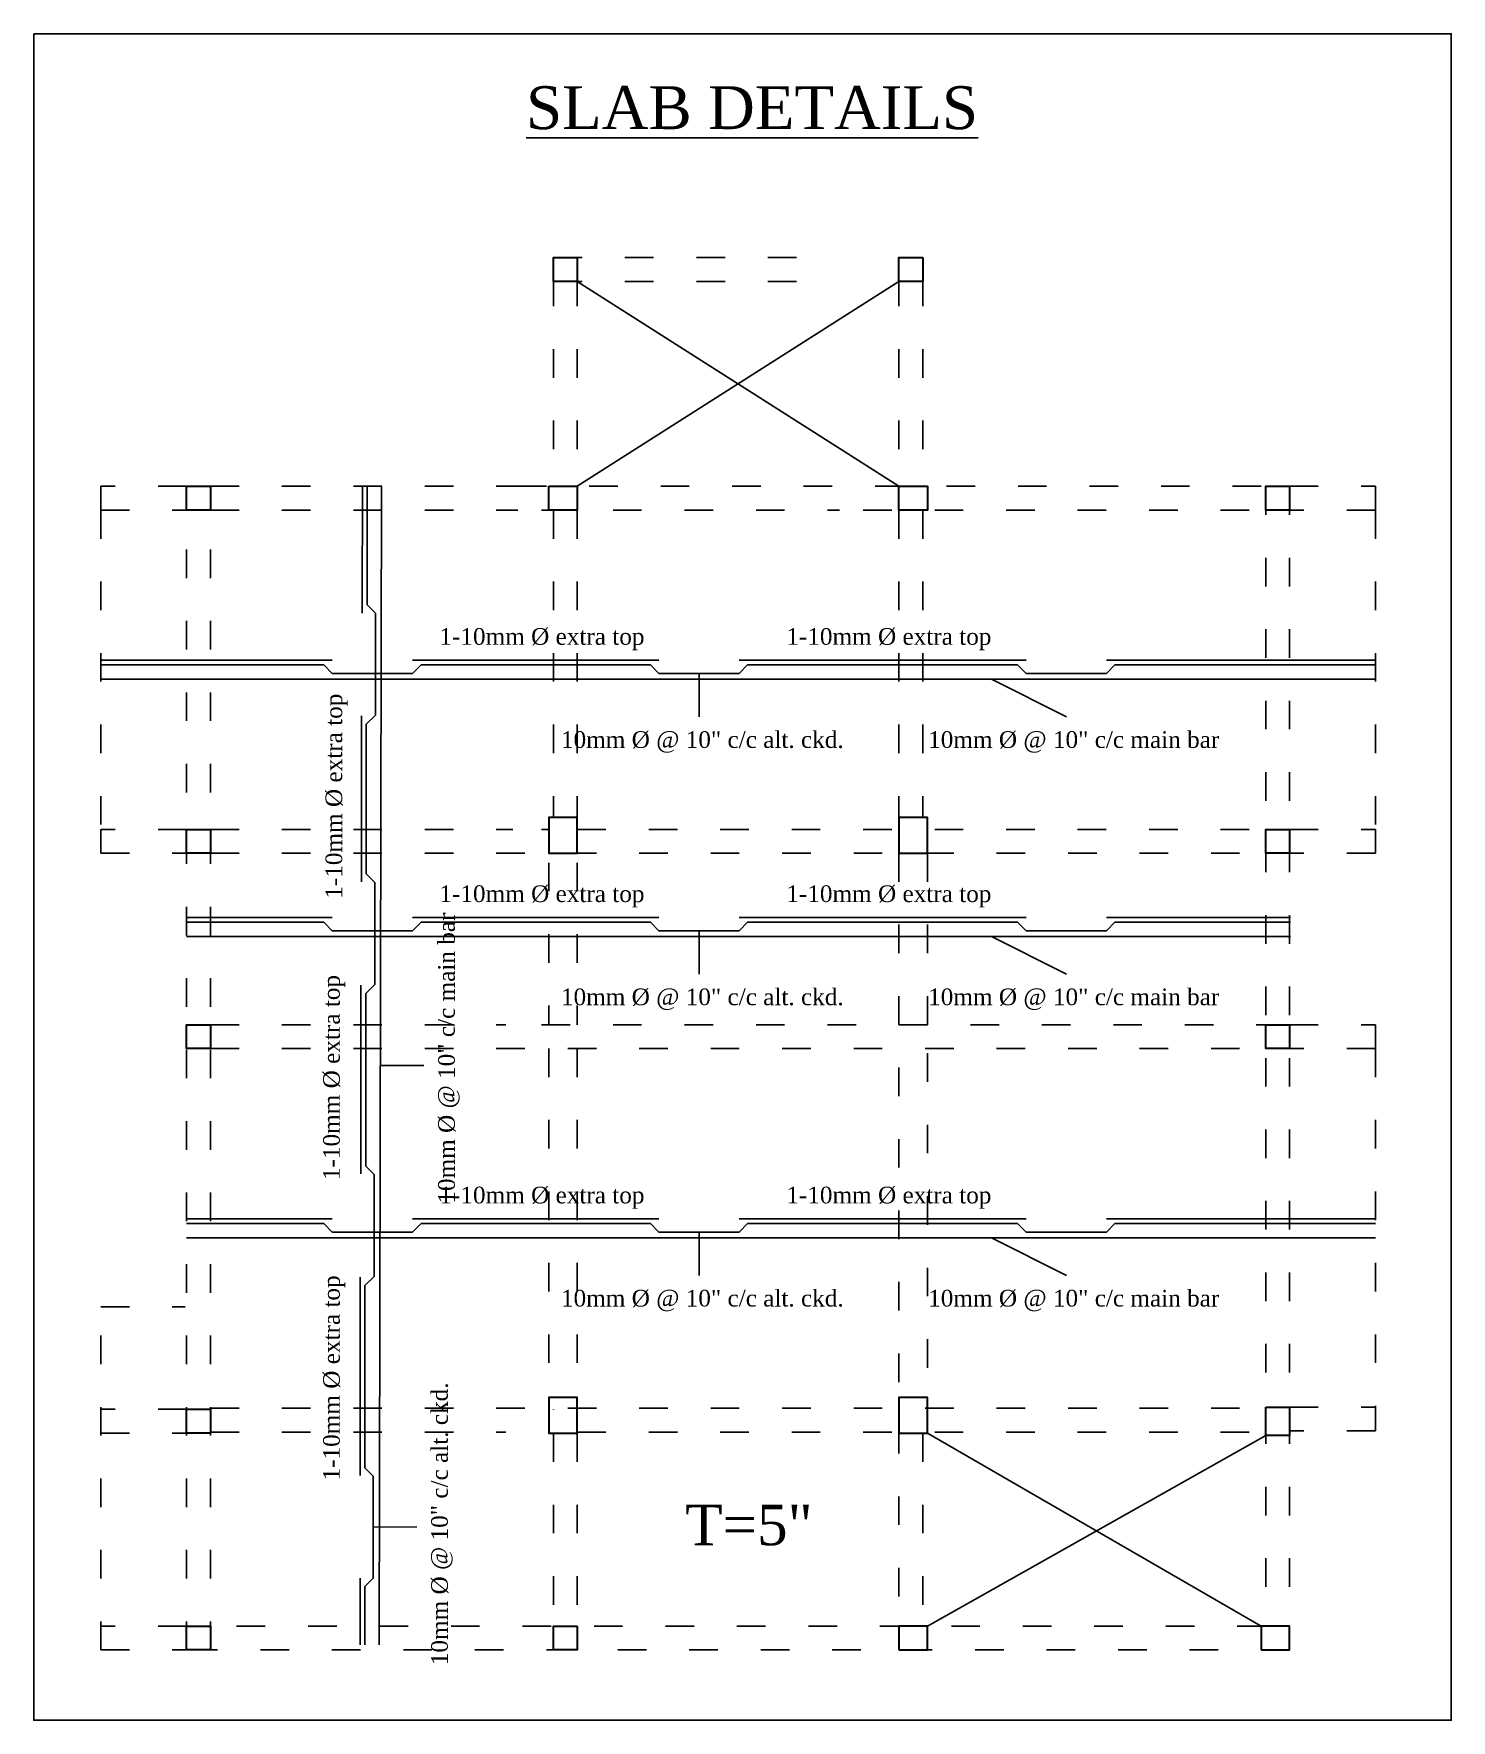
# Model space of a CAD drawing. Header units: inches. Extents: x -5597760 to 21122418, y -37133 to 23298423.
# Drawn here: x 4719 to 5314, y -23386 to -22678 of the extents above; entities that cross this region are included whole.
import ezdxf

# ---------------------------------------------------------------- set-up
doc = ezdxf.new("R2010")
doc.units = ezdxf.units.IN
doc.header["$MEASUREMENT"] = 0
doc.linetypes.add('ACAD_ISO03W100', pattern=[30, 12, -18])
doc.styles.add('RS6', font='times.ttf')
doc.styles.get("Standard").update_dxf_attribs({"font": 'times.ttf', "height": 8})

msp = doc.modelspace()

# ---------------------------------------------------------------- texts
at = {"insert": (4925.99, -22700.52), "char_height": 18.015, "attachment_point": 1, "style": 'RS6'}
msp.add_mtext_dynamic_manual_height_columns('{\\L\\C1;SLAB DETAILS}', width=323.1992, gutter_width=120, heights=[0], dxfattribs=at)
at = {"color": 0, "char_height": 7.0058, "attachment_point": 1}
for s, width, insert in [('{\\C256;\\c0;1-10mm %%C extra top}', 144, (4889.59, -22928.01)), ('{\\C256;\\c0;1-10mm %%C extra top}', 136.25, (5035.21, -22928.01)), ('{\\C256;\\c0;10mm %%C @ 10" c/c alt. ckd.}', 181, (4940.63, -22971.31)), ('{\\C256;\\c0;10mm %%C @ 10" c/c main bar}', 192, (5094.76, -22971.31)), ('{\\C256;\\c0;1-10mm %%C extra top}', 144, (4889.59, -23036.01)), ('{\\C256;\\c0;1-10mm %%C extra top}', 136.25, (5035.21, -23036.01)), ('{\\C256;\\c0;10mm %%C @ 10" c/c alt. ckd.}', 181, (4940.63, -23079.31)), ('{\\C256;\\c0;10mm %%C @ 10" c/c main bar}', 192, (5094.76, -23079.31)), ('{\\C256;\\c0;1-10mm %%C extra top}', 144, (4889.59, -23162.51)), ('{\\C256;\\c0;1-10mm %%C extra top}', 136.25, (5035.21, -23162.51)), ('{\\C256;\\c0;10mm %%C @ 10" c/c alt. ckd.}', 181, (4940.63, -23205.81)), ('{\\C256;\\c0;10mm %%C @ 10" c/c main bar}', 192, (5094.76, -23205.81))]:
    msp.add_mtext_dynamic_manual_height_columns(s, width=width, gutter_width=20, heights=[0], dxfattribs=dict(at, insert=insert))
at = {"color": 0, "char_height": 7.0058, "attachment_point": 1, "rotation": 90}
for s, width, insert in [('{\\C256;\\c0;1-10mm %%C extra top}', 137.7318, (4841.79, -23041.63)), ('{\\C256;\\c0;10mm %%C @ 10" c/c main bar}', 184.6529, (4889.08, -23169.64)), ('{\\C256;\\c0;1-10mm %%C extra top}', 136.7318, (4840.79, -23159.73)), ('{\\C256;\\c0;1-10mm %%C extra top}', 135.2318, (4840.79, -23285.83)), ('{\\C256;\\c0;10mm %%C @ 10" c/c alt. ckd.}', 185.9593, (4886.15, -23363.38))]:
    msp.add_mtext_dynamic_manual_height_columns(s, width=width, gutter_width=20, heights=[0], dxfattribs=dict(at, insert=insert))
at = {"color": 150, "insert": (4992.75, -23295.99), "char_height": 17.014, "attachment_point": 1}
msp.add_mtext_dynamic_manual_height_columns('{\\C1;T=5"}', width=36.3533, gutter_width=20, heights=[0], dxfattribs=at)

# ---------------------------------------------------------------- linework, layer by layer
at = {"color": 3, "linetype": 'ACAD_ISO03W100'}
for p, q in [((4937.5, -22772.5), (5057.5, -22772.5)), ((4937.5, -22780.92), (4937.5, -22868.5)), ((4937.5, -22782.5), (5057.5, -22782.5)), ((4947.5, -22780.92), (4947.5, -22868.5)), ((5082.5, -22780.92), (5082.5, -22868.5)), ((5092.5, -22780.92), (5092.5, -22868.5)), ((4783.5, -22868.5), (4747.5, -22868.5)), ((4747.5, -22868.5), (4747.5, -22878.5)), ((4783.5, -23357), (4783.5, -22868.5)), ((4793.5, -22868.5), (4922.5, -22868.5)), ((4793.5, -23357), (4793.5, -22868.5)), ((4922.5, -22868.5), (5246.5, -22868.5)), ((5236.5, -22868.5), (5236.5, -23347)), ((5246.5, -22868.5), (5246.5, -23357)), ((5246.5, -22868.5), (5282.5, -22868.5)), ((5282.5, -22868.5), (5282.5, -22878.5)), ((4747.5, -22878.5), (4783.5, -22878.5)), ((4747.5, -22878.5), (4747.5, -23012.5)), ((4793.5, -22878.5), (4922.5, -22878.5)), ((4932.5, -22878.5), (5057.5, -22878.5)), ((4937.5, -22878.5), (4937.5, -23007.5)), ((4947.5, -22878.5), (4947.5, -23012.5)), ((5067.5, -22878.5), (5236.5, -22878.5)), ((5082.5, -22878.5), (5082.5, -23010.5)), ((5092.5, -22878.5), (5092.5, -23007.5)), ((5282.5, -22878.5), (5246.5, -22878.5)), ((5282.5, -22878.5), (5282.5, -23012.5)), ((4783.5, -23012.5), (4747.5, -23012.5)), ((4747.5, -23012.5), (4747.5, -23022.5)), ((4793.5, -23012.5), (4920.5, -23012.5)), ((4932.5, -23012.5), (4935.5, -23012.5)), ((4947.5, -23012.5), (5082.5, -23012.5)), ((5097.5, -23012.5), (5236.5, -23012.5)), ((5246.5, -23012.5), (5282.5, -23012.5)), ((5282.5, -23012.5), (5282.5, -23022.5)), ((4747.5, -23022.5), (4783.5, -23022.5)), ((4793.5, -23022.5), (5236.5, -23022.5)), ((5082.5, -23022.5), (5082.5, -23344.5)), ((5094.5, -23022.5), (5094.5, -23094.5)), ((5282.5, -23022.5), (5246.5, -23022.5)), ((4935.5, -23026.5), (4935.5, -23094.5)), ((4947.5, -23026.5), (4947.5, -23094.5)), ((4793.5, -23094.5), (4917.5, -23094.5)), ((4932.5, -23094.5), (5236.5, -23094.5)), ((5246.5, -23094.5), (5282.5, -23094.5)), ((5282.5, -23094.5), (5282.5, -23104.5)), ((4793.5, -23104.5), (5236.5, -23104.5)), ((4935.5, -23104.5), (4935.5, -23256)), ((4947.5, -23104.5), (4947.5, -23256)), ((5094.5, -23106.5), (5094.5, -23254)), ((5282.5, -23104.5), (5246.5, -23104.5)), ((5282.5, -23104.5), (5282.5, -23255)), ((4747.5, -23357), (4747.5, -23213)), ((4747.5, -23213), (4782.83, -23213)), ((4783.5, -23255.92), (4747.5, -23255.92)), ((4747.5, -23255.92), (4747.5, -23265.92)), ((4793.5, -23255.5), (5236.5, -23255.5)), ((4937.5, -23255.92), (4937.5, -23256)), ((5246.5, -23255), (5282.5, -23255)), ((5282.5, -23255), (5282.5, -23265)), ((4747.5, -23265.92), (4783.5, -23265.92)), ((4793.5, -23265.5), (4917.5, -23265.5)), ((4937.5, -23266), (4937.5, -23347)), ((4947.5, -23265.5), (5236.5, -23265.5)), ((4947.5, -23266), (4947.5, -23347)), ((5092.5, -23266), (5092.5, -23344.5)), ((5282.5, -23265), (5246.5, -23265)), ((4783.5, -23347), (4747.5, -23347)), ((4747.5, -23347), (4747.5, -23357)), ((5236.5, -23347), (4793.5, -23347)), ((4747.5, -23357), (4783.5, -23357)), ((5246.5, -23357), (4783.5, -23357))]:
    msp.add_line(p, q, dxfattribs=at)
at = {"color": 1}
for p, q in [((4947.5, -22782.5), (5082.5, -22868.5)), ((4947.5, -22868.5), (5082.5, -22782.5)), ((5094.5, -23266), (5234.5, -23347)), ((5094.5, -23347), (5236.5, -23267))]:
    msp.add_line(p, q, dxfattribs=at)
at = {"color": 150}
for p, q in [((4857.22, -22918.2), (4857.33, -22868.48)), ((4859.22, -22918.2), (4859.33, -22868.49)), ((4864.29, -23354.89), (4865.33, -22868.49)), ((4857.22, -22918.2), (4857.22, -22921.74)), ((4878.35, -22941.49), (4981.7, -22941.49)), ((4856.92, -22968.37), (4856.92, -22964.84)), ((4856.92, -23031.24), (4856.92, -22968.37)), ((4858.92, -23031.24), (4858.92, -22968.37)), ((4856.92, -23031.01), (4856.92, -23034.55)), ((4878.35, -23049.49), (4981.7, -23049.49)), ((4856.66, -23081.38), (4856.66, -23077.85)), ((4856.66, -23153.84), (4856.66, -23081.38)), ((4858.66, -23153.84), (4858.66, -23081.38)), ((4856.66, -23153.61), (4856.66, -23157.15)), ((4878.35, -23175.99), (4981.7, -23175.99)), ((4856.33, -23204.04), (4856.33, -23200.51)), ((4856.33, -23280.5), (4856.33, -23204.04)), ((4858.34, -23280.5), (4858.34, -23204.04)), ((4856.33, -23280.27), (4856.33, -23283.8)), ((4856.33, -23330.37), (4856.33, -23326.83)), ((4856.28, -23354.89), (4856.33, -23330.37)), ((4858.28, -23354.89), (4858.34, -23330.37))]:
    msp.add_line(p, q, dxfattribs=at)
at = {"color": 7}
for p, q in [((4998.58, -22947.03), (4998.7, -22965.3)), ((5121.28, -22949.5), (5152.83, -22965.3)), ((4998.58, -23055.03), (4998.7, -23073.3)), ((5121.28, -23057.5), (5152.83, -23073.3)), ((4864.81, -23111.69), (4883.07, -23111.57)), ((4998.58, -23181.53), (4998.7, -23199.8)), ((5121.28, -23184), (5152.83, -23199.8)), ((4861.87, -23305.43), (4880.14, -23305.32))]:
    msp.add_line(p, q, dxfattribs=at)
msp.add_lwpolyline([(4719.33, -22678.5), (5314.33, -22678.5), (5314.33, -23386.5), (4719.33, -23386.5)], close=True)
at = {"color": 1, "lineweight": 30}
for points in [[(4947.5, -22772.5), (4947.5, -22782.5), (4937.5, -22782.5), (4937.5, -22772.5)], [(5092.5, -22772.5), (5092.5, -22782.5), (5082.5, -22782.5), (5082.5, -22772.5)], [(4793.5, -22868.5), (4793.5, -22878.5), (4783.5, -22878.5), (4783.5, -22868.5)], [(4935.5, -22868.5), (4947.5, -22868.5), (4947.5, -22878.5), (4935.5, -22878.5)], [(5082.5, -22868.5), (5094.5, -22868.5), (5094.5, -22878.5), (5082.5, -22878.5)], [(5246.5, -22868.5), (5246.5, -22878.5), (5236.5, -22878.5), (5236.5, -22868.5)], [(4947.5, -23022.5), (4947.5, -23007.5), (4935.5, -23007.5), (4935.5, -23022.5)], [(4947.5, -23022.5), (4947.5, -23007.5), (4935.5, -23007.5), (4935.5, -23022.5)], [(5094.5, -23022.5), (5094.5, -23007.5), (5082.5, -23007.5), (5082.5, -23022.5)], [(5094.5, -23022.5), (5094.5, -23007.5), (5082.5, -23007.5), (5082.5, -23022.5)], [(4793.5, -23012.5), (4793.5, -23022.5), (4783.5, -23022.5), (4783.5, -23012.5)], [(5246.5, -23012.5), (5246.5, -23022.5), (5236.5, -23022.5), (5236.5, -23012.5)], [(4793.5, -23094.5), (4793.5, -23104.5), (4783.5, -23104.5), (4783.5, -23094.5)], [(5246.5, -23094.5), (5246.5, -23104.5), (5236.5, -23104.5), (5236.5, -23094.5)], [(4793.5, -23255.92), (4793.5, -23265.92), (4783.5, -23265.92), (4783.5, -23255.92)], [(4947.5, -23266), (4947.5, -23251), (4935.5, -23251), (4935.5, -23266)], [(4947.5, -23266), (4947.5, -23251), (4935.5, -23251), (4935.5, -23266)], [(5094.5, -23266), (5094.5, -23251), (5082.5, -23251), (5082.5, -23266)], [(5094.5, -23266), (5094.5, -23251), (5082.5, -23251), (5082.5, -23266)], [(5236.5, -23255), (5246.5, -23255), (5246.5, -23267), (5236.5, -23267)], [(4793.5, -23347), (4793.5, -23357), (4783.5, -23357), (4783.5, -23347)], [(4947.5, -23347), (4947.5, -23357), (4937.5, -23357), (4937.5, -23347)], [(5082.5, -23357), (5094.5, -23357), (5094.5, -23347), (5082.5, -23347)], [(5234.5, -23357), (5246.5, -23357), (5246.5, -23347), (5234.5, -23347)]]:
    msp.add_lwpolyline(points, close=True, dxfattribs=at)
at = {"color": 150}
for points in [[(4859.22, -22918.2), (4862.76, -22921.74), (4862.76, -22964.54), (4858.92, -22968.37)], [(4747.5, -22941.49), (4841.05, -22941.49), (4844.59, -22941.49)], [(4747.5, -22943.5), (4841.05, -22943.5), (4844.59, -22947.03), (4878.35, -22947.03), (4881.89, -22943.5), (4978.16, -22943.5), (4981.7, -22947.03), (5015.46, -22947.03), (5019, -22943.5), (5132.29, -22943.5), (5135.83, -22947.03), (5169.59, -22947.03), (5173.13, -22943.5), (5282.5, -22943.5)], [(5135.83, -22941.49), (5132.29, -22941.49), (5019, -22941.49), (5015.46, -22941.49)], [(5282.5, -22941.49), (5173.13, -22941.49), (5169.59, -22941.49)], [(5282.5, -22949.5), (5236.88, -22949.5), (4793.51, -22949.5), (4747.5, -22949.5)], [(4858.92, -23031.24), (4862.46, -23034.78), (4862.46, -23077.58), (4858.66, -23081.38)], [(4783.5, -23049.49), (4841.05, -23049.49), (4844.59, -23049.49)], [(4783.5, -23051.5), (4841.05, -23051.5), (4844.59, -23055.03), (4878.35, -23055.03), (4881.89, -23051.5), (4978.16, -23051.5), (4981.7, -23055.03), (5015.46, -23055.03), (5019, -23051.5), (5132.29, -23051.5), (5135.83, -23055.03), (5169.59, -23055.03), (5173.13, -23051.5), (5246.89, -23051.5)], [(5135.83, -23049.49), (5132.29, -23049.49), (5019, -23049.49), (5015.46, -23049.49)], [(5246.89, -23049.49), (5173.13, -23049.49), (5169.59, -23049.49)], [(5246.89, -23057.5), (5236.88, -23057.5), (4793.51, -23057.5), (4783.5, -23057.5)], [(4858.66, -23153.84), (4862.2, -23157.38), (4862.2, -23200.18), (4858.34, -23204.04)], [(4783.5, -23175.99), (4841.05, -23175.99), (4844.59, -23175.99)], [(4783.5, -23178), (4841.05, -23178), (4844.59, -23181.53), (4878.35, -23181.53), (4881.89, -23178), (4978.16, -23178), (4981.7, -23181.53), (5015.46, -23181.53), (5019, -23178), (5132.29, -23178), (5135.83, -23181.53), (5169.59, -23181.53), (5173.13, -23178), (5282.5, -23178)], [(5135.83, -23175.99), (5132.29, -23175.99), (5019, -23175.99), (5015.46, -23175.99)], [(5282.5, -23175.99), (5173.13, -23175.99), (5169.59, -23175.99)], [(5282.5, -23184), (5236.88, -23184), (4793.51, -23184), (4783.5, -23184)], [(4858.34, -23280.5), (4861.87, -23284.03), (4861.87, -23326.83), (4858.34, -23330.37)]]:
    msp.add_lwpolyline(points, dxfattribs=at)

msp.set_redraw_order([(e.dxf.handle, doc.entitydb.next_handle()) for e in msp.query("TEXT MTEXT ATTDEF DIMENSION ARC_DIMENSION")])  # texts and dimensions are drawn at this point

doc.saveas('drawing.dxf')
